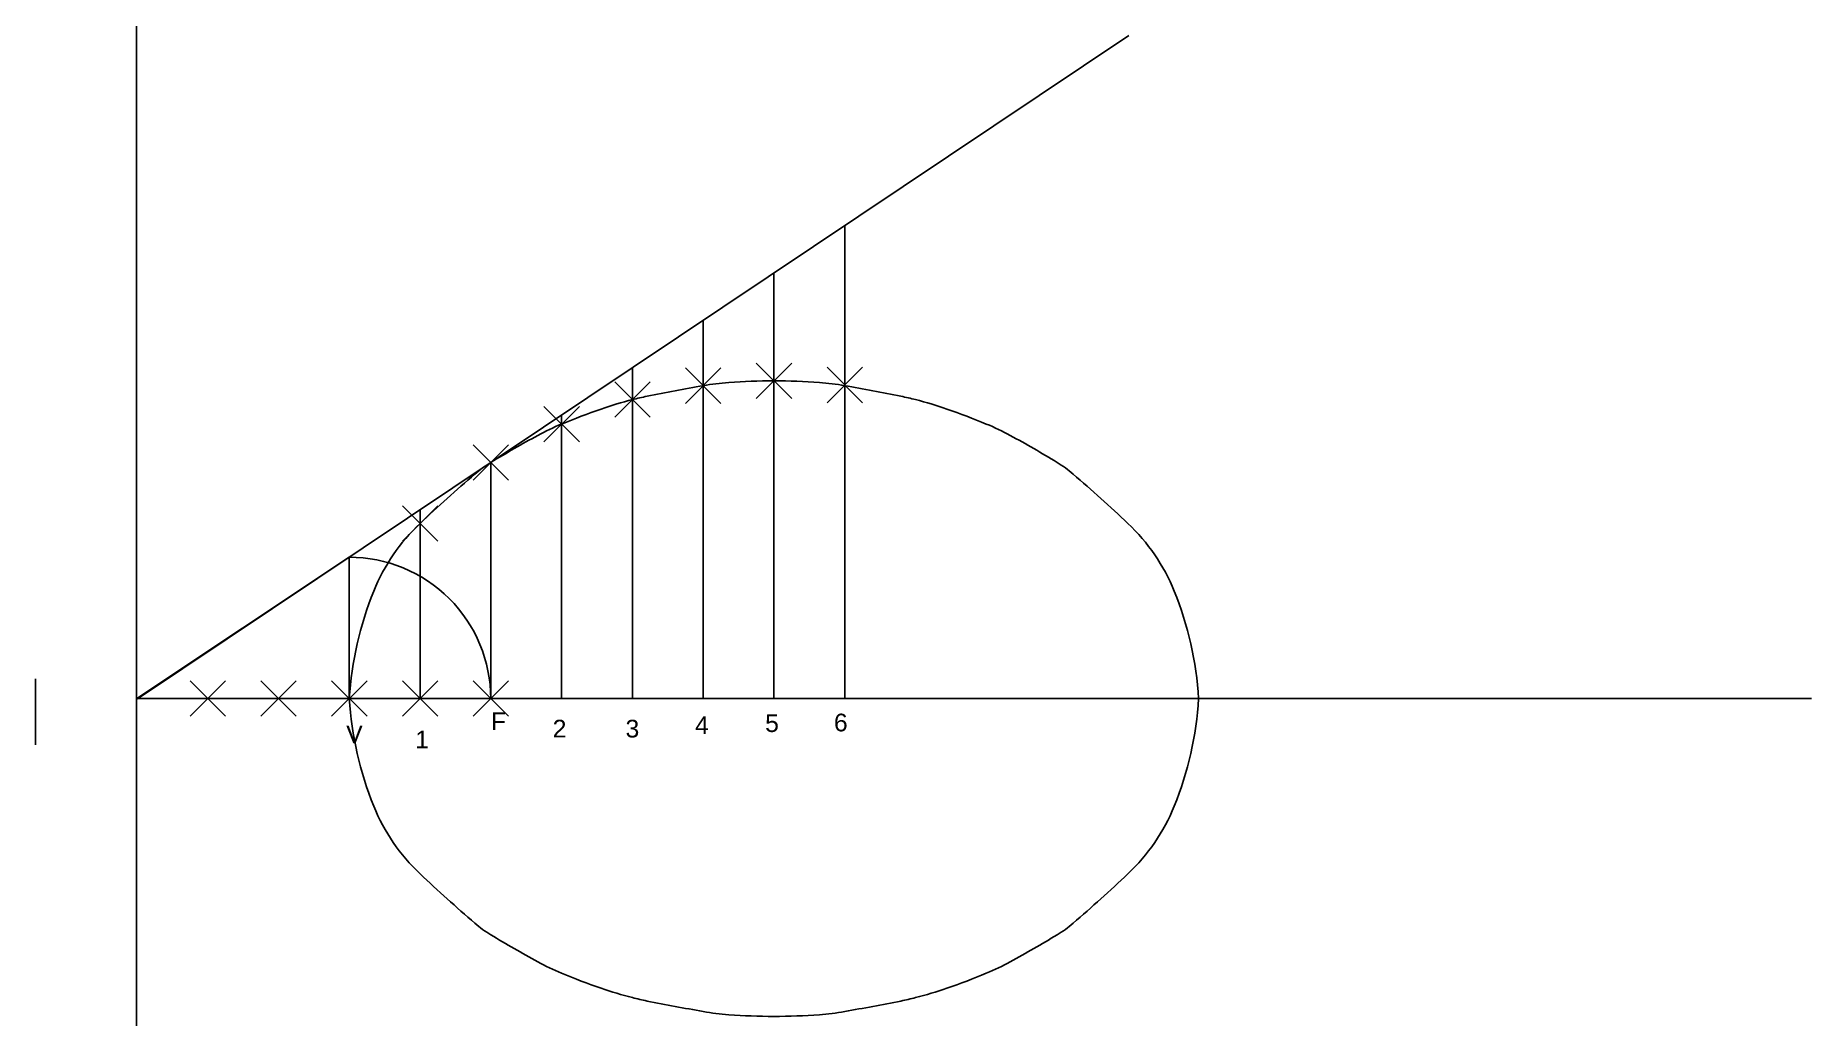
# Model space of a CAD drawing. Header units: millimetres. Extents: x 2983 to 3284, y 1226 to 6246.
# Drawn here: x 2982.8 to 3284, y 3696.2 to 3862.5 of the extents above; entities that cross this region are included whole.
import ezdxf

# ---------------------------------------------------------------- set-up
doc = ezdxf.new("R2010")
doc.units = ezdxf.units.MM
doc.header["$PDMODE"] = 3
doc.header["$PDSIZE"] = 3
doc.styles.get("Standard").update_dxf_attribs({"font": 'arial.ttf'})

msp = doc.modelspace()

# ---------------------------------------------------------------- texts
at = {"color": 9}
for s, p in [('F', (3060.06, 3744.77)), ('V', (3035.52, 3742.53))]:
    msp.add_text(s, height=3).set_placement(p)
for s, p in [('2', (3070.53, 3743.52)), ('3', (3082.88, 3743.52)), ('4', (3094.66, 3744.1)), ('5', (3106.55, 3744.45)), ('6', (3118.21, 3744.56)), ('1', (3047.22, 3741.68))]:
    msp.add_text(s, height=3, dxfattribs=at).set_placement(p)

# ---------------------------------------------------------------- linework, layer by layer
for p, q in [((2999.96, 6245.64), (2999.96, 1225.63)), ((2982.85, 3753.45), (2982.85, 3742.27)), ((3000.05, 3750.11), (3060.05, 3750.11))]:
    msp.add_line(p, q)
at = {"color": 9}
for p, q in [((3000.16, 3750.08), (3168.22, 3862.54)), ((3120.05, 3750.11), (3120.05, 3830.31)), ((3108.05, 3750.11), (3108.05, 3822.28)), ((3096.05, 3750.11), (3096.05, 3814.25)), ((3084.05, 3750.11), (3084.05, 3806.22)), ((3072.05, 3750.11), (3072.05, 3798.19)), ((3060.05, 3750.11), (3060.05, 3790.16)), ((3048.05, 3750.11), (3048.05, 3782.13)), ((3000.03, 3750.11), (3036.05, 3774.07)), ((3036.05, 3750.11), (3036.05, 3774.07)), ((3060.05, 3750.11), (3060.05, 3774.07)), ((3283.95, 3750.11), (3036.13, 3750.11))]:
    msp.add_line(p, q, dxfattribs=at)
for points in [[(3036.05, 3750.11, -0.080181), (3040.2, 3768.35, -0.108474), (3048.05, 3779.82, -0.01098), (3057.34, 3788.18, -0.040895), (3060.05, 3790.16, -0.012567), (3068, 3794.73, -0.025712), (3072.05, 3796.67, -0.015511), (3078.74, 3799.21, -0.019986), (3084.05, 3800.81, -0.014578), (3086.53, 3801.37, -0.003823), (3096.05, 3803.17, -0.027347), (3100.37, 3803.7, -0.015454), (3108.05, 3804)], [(3180.05, 3750.11, 0.080181), (3175.9, 3768.35, 0.108474), (3168.05, 3779.82, 0.01098), (3158.77, 3788.18, 0.040895), (3156.05, 3790.16, 0.012567), (3148.1, 3794.73, 0.025712), (3144.05, 3796.67, 0.015511), (3137.37, 3799.21, 0.019986), (3132.05, 3800.81, 0.014578), (3129.57, 3801.37, 0.003823), (3120.05, 3803.17, 0.027347), (3115.74, 3803.7, 0.015454), (3108.05, 3804)], [(3036.05, 3750.11, 0.080181), (3040.2, 3731.87, 0.108474), (3048.05, 3720.39, 0.01098), (3057.34, 3712.03, 0.040895), (3060.05, 3710.06, 0.012567), (3068, 3705.48, 0.025712), (3072.05, 3703.55, 0.015511), (3078.74, 3701.01, 0.019986), (3084.05, 3699.41, 0.014578), (3086.53, 3698.84, 0.003823), (3096.05, 3697.05, 0.027347), (3100.37, 3696.51, 0.015454), (3108.05, 3696.21)], [(3180.05, 3750.11, -0.080181), (3175.9, 3731.87, -0.108474), (3168.05, 3720.39, -0.01098), (3158.77, 3712.03, -0.040895), (3156.05, 3710.06, -0.012567), (3148.1, 3705.48, -0.025712), (3144.05, 3703.55, -0.015511), (3137.37, 3701.01, -0.019986), (3132.05, 3699.41, -0.014578), (3129.57, 3698.84, -0.003823), (3120.05, 3697.05, -0.027347), (3115.74, 3696.51, -0.015454), (3108.05, 3696.21)]]:
    msp.add_lwpolyline(points, format="xyb", dxfattribs=at)
msp.add_arc((3036.05, 3750.11), 23.97, 0.0021, 90.0837, dxfattribs=at)
for p in [(3096.05, 3803.17), (3108.05, 3804), (3120.05, 3803.28), (3084.05, 3800.81), (3072.05, 3796.66), (3060.05, 3790.16), (3048.05, 3779.82)]:
    msp.add_point(p, dxfattribs=at)
for p in [(3012.05, 3750.11), (3024.05, 3750.11), (3036.05, 3750.11), (3048.05, 3750.11), (3060.05, 3750.11)]:
    msp.add_point(p)

msp.set_redraw_order([(e.dxf.handle, doc.entitydb.next_handle()) for e in msp.query("TEXT MTEXT ATTDEF DIMENSION ARC_DIMENSION")])  # texts and dimensions are drawn at this point

doc.saveas('drawing.dxf')
